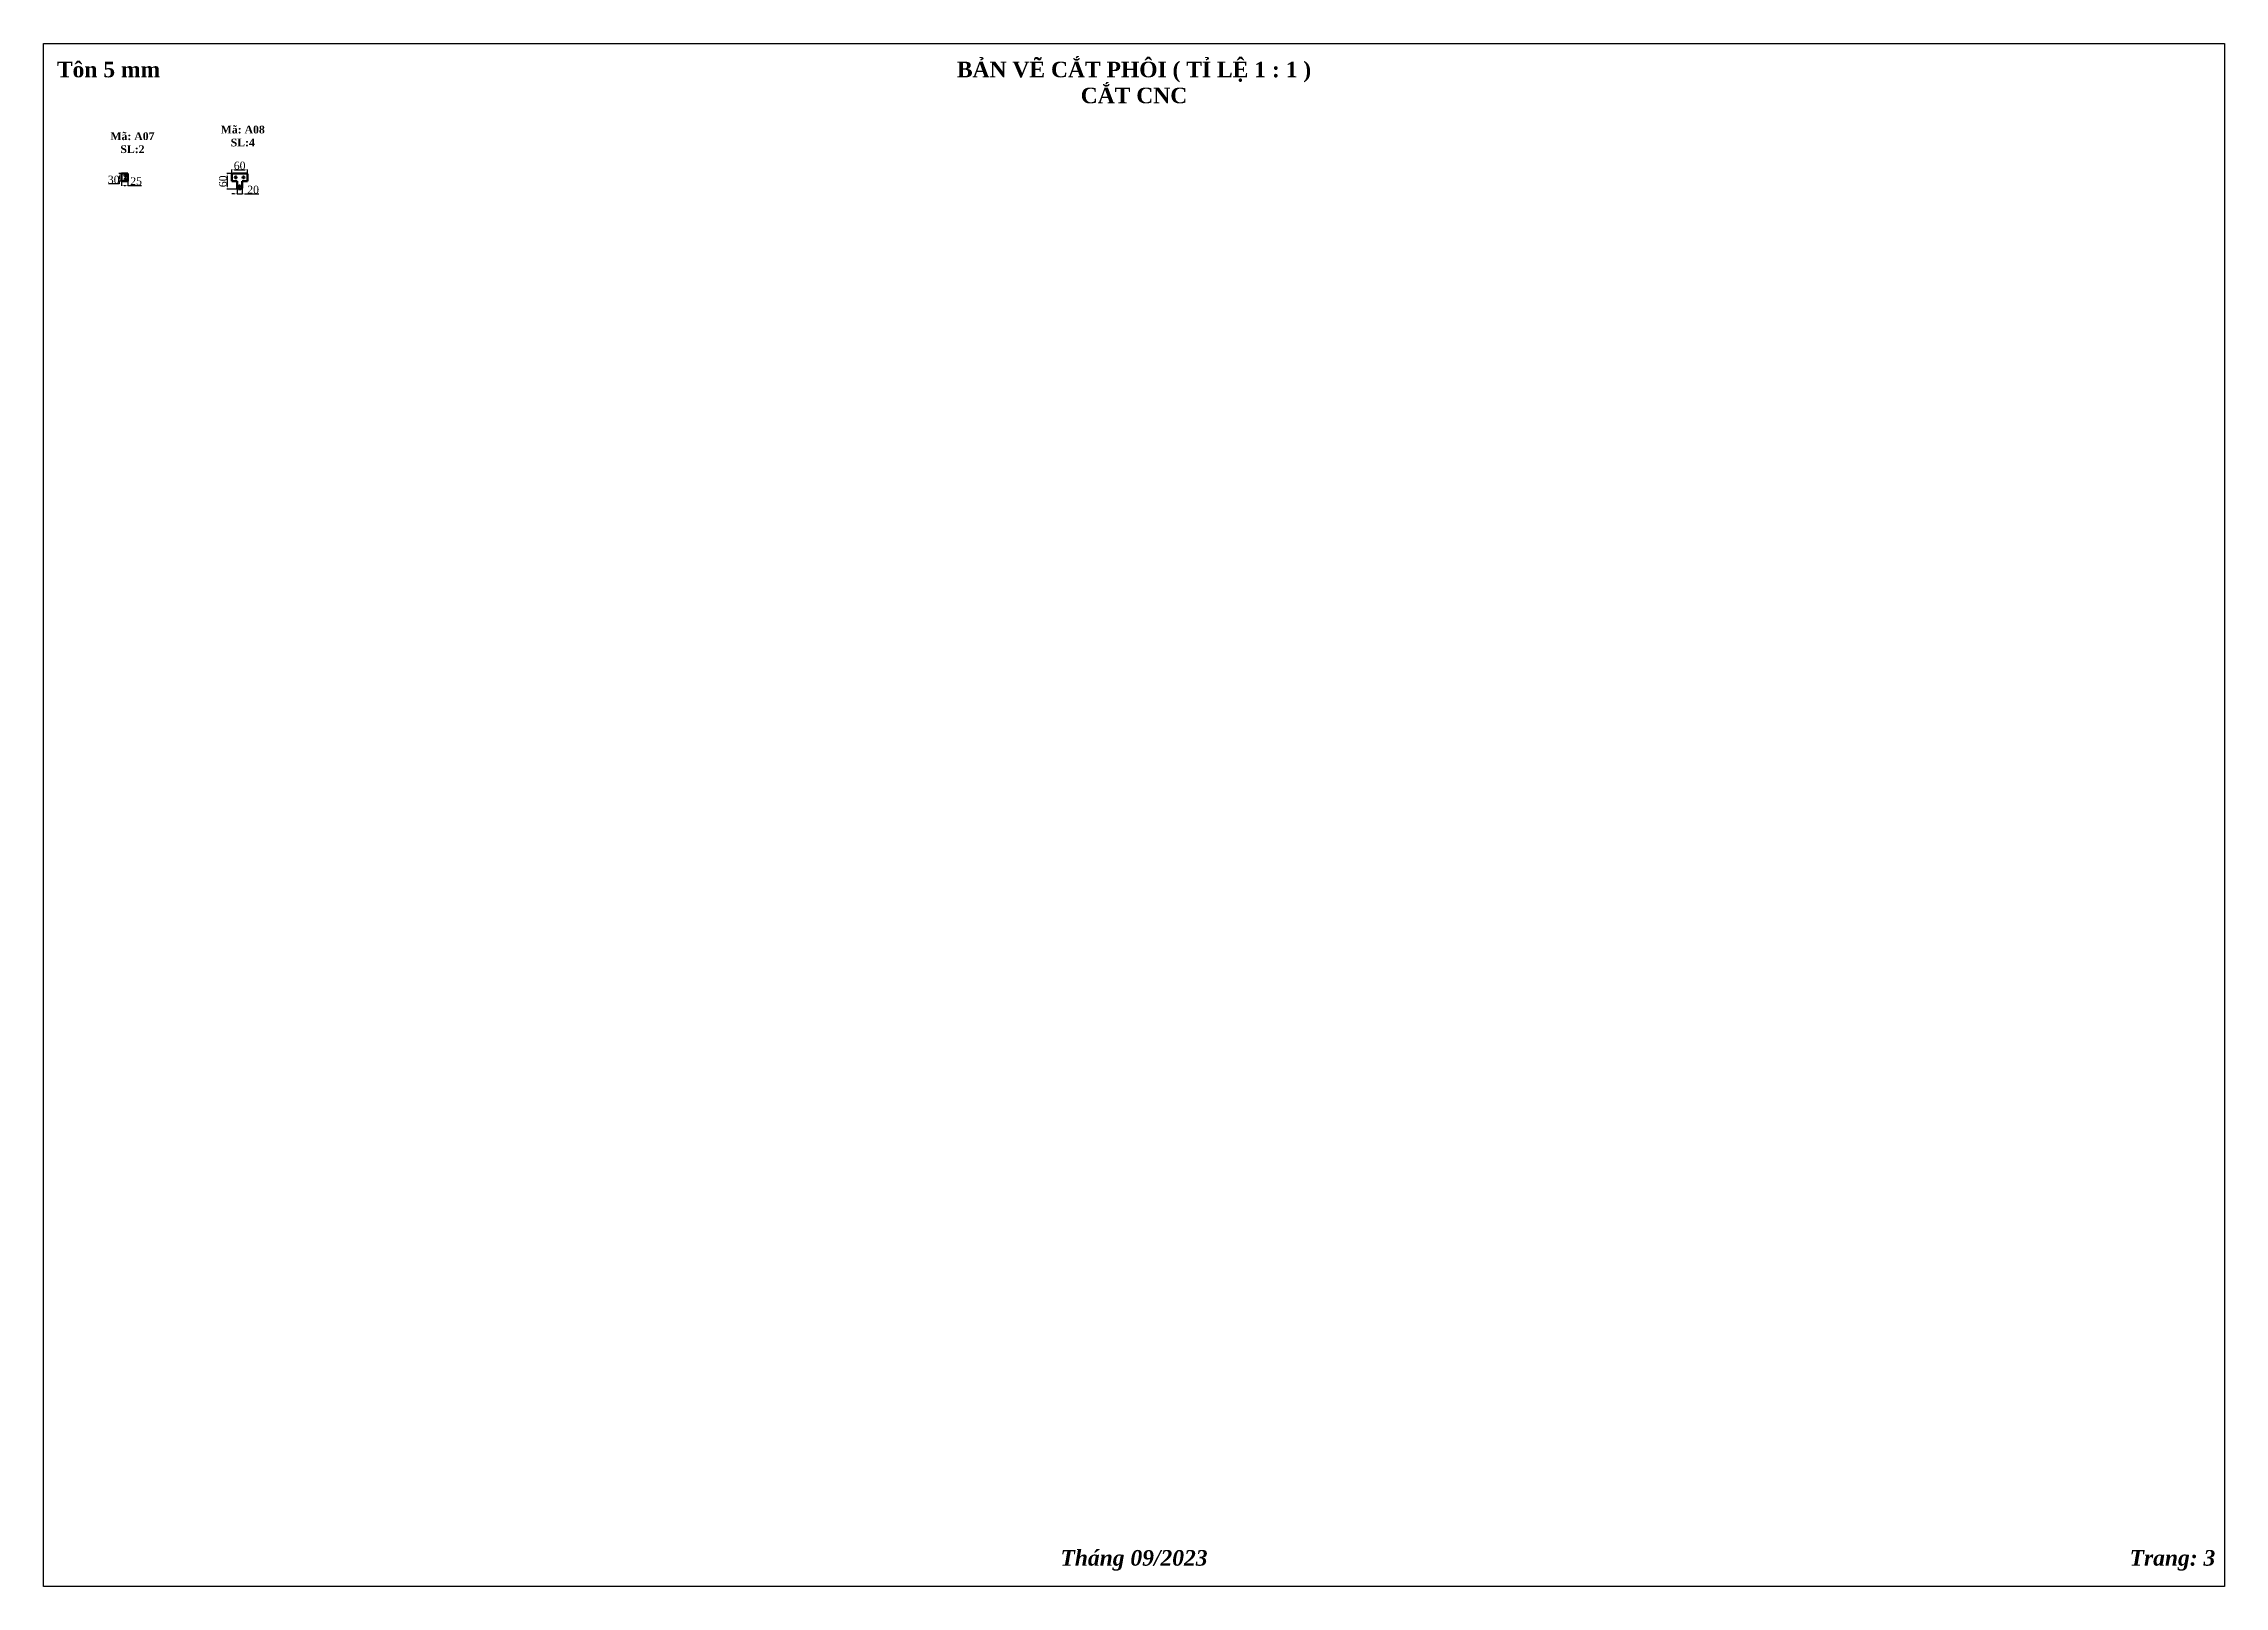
# Model space of a CAD drawing. Header units: millimetres. Extents: x 65701 to 102701, y 867 to 14603.
# Drawn here: x 85701 to 94101, y 8663 to 14603 of the extents above; entities that cross this region are included whole.
import ezdxf

# ---------------------------------------------------------------- set-up
doc = ezdxf.new("R2010")
doc.units = ezdxf.units.MM
doc.header["$LTSCALE"] = 2
doc.layers.add('Visible (ISO)', color=7, linetype='Continuous', lineweight=50)
doc.styles.add('CO CHU 30', font='times.ttf', dxfattribs={"height": 30})
doc.dimstyles.new('SCALE 1 1', dxfattribs={"dimtxt": 30, "dimasz": 10, "dimexe": 1.5, "dimexo": 1, "dimgap": 1, "dimtad": 1, "dimtoh": 1, "dimzin": 12, "dimtxsty": 'CO CHU 30', "dimcen": 2.5, "dimclrd": 5, "dimclre": 5, "dimclrt": 1, "dimadec": 0, "dimazin": 3, "dimtfac": 1, "dimtmove": 0, "dimatfit": 3, "dimfxl": 1, "dimarcsym": 0})

msp = doc.modelspace()

# ---------------------------------------------------------------- texts
at = {"attachment_point": 5, "style": 'CO CHU 30'}
for s, width, insert, char_height in [('{\\fTimes New Roman|b1|i0|c163|p18;\\C5;Tôn \\C1;5\\C5; mm}', 437.58783, (85950.77, 14502.865), 60), ('{\\fTimes New Roman|b1|i0|c0|p18;\\C5;BẢN VẼ CẮT PHÔI ( TỈ LỆ 1 : 1 )\\P\\C1;CẮT CNC}', 2100, (89900.77, 14452.865), 60), ('{\\fTimes New Roman|b1|i0|c163|p18;\\C5;Mã: A08\\P\\C1;SL:4}', 510.25549, (86467.864, 14246.818, -2696.085), 30), ('{\\fTimes New Roman|b1|i0|c163|p18;\\C5;Mã: A07\\P\\C1;SL:2}', 510.25549, (86042.961, 14221.2, -2696.085), 30), ('{\\fTimes New Roman|b1|i1|c163|p18;\\C6;Tháng 09/202\\fTimes New Roman|b1|i1|c0|p18;3}', 2100, (89900.77, 8762.865), 60), ('{\\fTimes New Roman|b1|i1|c163|p18;\\C6;Trang: 3}', 2100, (93900.77, 8762.865), 60)]:
    msp.add_mtext_dynamic_manual_height_columns(s, width=width, gutter_width=100, heights=[0], dxfattribs=dict(at, insert=insert, char_height=char_height))

# ---------------------------------------------------------------- blocks, each defined once
blk = doc.blocks.new('12')
at = {"layer": 'Visible (ISO)'}
for p, q in [((66240, 11947.7), (66240, 11917.7)), ((66265, 11947.7), (66240, 11947.7)), ((66265, 11917.7), (66265, 11947.7)), ((66240, 11917.7), (66265, 11917.7))]:
    blk.add_line(p, q, dxfattribs=at)
for centre in [(66255, 11940.2), (66255, 11925.2)]:
    blk.add_circle(centre, 3.5, dxfattribs=at)
blk = doc.blocks.new('13')
at = {"layer": 'Visible (ISO)'}
for p, q in [((66485.8, 11806.9), (66485.8, 11831.9)), ((66485.8, 11806.9), (66505.8, 11806.9)), ((66490.8, 11836.9), (66540.8, 11836.9)), ((66505.8, 11806.9), (66505.8, 11782.9)), ((66519.8, 11776.9), (66511.8, 11776.9)), ((66525.8, 11782.9), (66525.8, 11806.9)), ((66525.8, 11806.9), (66545.8, 11806.9)), ((66545.8, 11831.9), (66545.8, 11806.9))]:
    blk.add_line(p, q, dxfattribs=at)
for centre, radius in [((66500.8, 11821.9), 3.5), ((66515.8, 11786.9), 4), ((66530.8, 11821.9), 3.5)]:
    blk.add_circle(centre, radius, dxfattribs=at)
for centre, radius, start, end in [((66490.8, 11831.9), 5, 90, 180), ((66511.8, 11782.9), 6, 180, 270), ((66519.8, 11782.9), 6, 270, 0), ((66540.8, 11831.9), 5, 0, 90)]:
    blk.add_arc(centre, radius, start, end, dxfattribs=at)
blk = doc.blocks.new('*D78')
at = {"color": 5, "lineweight": -2, "transparency": 16777216}
for p, q in [((85992.1, 14062.9), (85950.2, 14062.9)), ((85999.8, 14102.9), (85990.6, 14102.9)), ((85999.8, 14072.9), (85990.6, 14072.9)), ((85992.1, 14092.9), (85992.1, 14082.9)), ((85992.1, 14072.9), (85992.1, 14062.9))]:
    blk.add_line(p, q, dxfattribs=at)
at = {"color": 5, "transparency": 16777216}
for points in [[(85990.5, 14092.9), (85993.8, 14092.9), (85992.1, 14102.9)], [(85990.5, 14082.9), (85993.8, 14082.9), (85992.1, 14072.9)]]:
    blk.add_solid(points, dxfattribs=at)
at = {"layer": 'Defpoints', "color": 0, "transparency": 16777216}
for p in [(85992.1, 14072.9), (86000.8, 14102.9), (86000.8, 14072.9)]:
    blk.add_point(p, dxfattribs=at)
at = {"color": 1, "transparency": 16777216, "insert": (85970.7, 14079.1), "char_height": 30, "attachment_point": 5, "style": 'CO CHU 30'}
blk.add_mtext('30', dxfattribs=at)
blk = doc.blocks.new('*D79')
at = {"color": 5, "lineweight": -2, "transparency": 16777216}
for p, q in [((86000.8, 14071.9), (86000.8, 14055.3)), ((86010.8, 14056.8), (86015.8, 14056.8)), ((86025.8, 14071.9), (86025.8, 14055.3)), ((86025.8, 14056.8), (86078.2, 14056.8))]:
    blk.add_line(p, q, dxfattribs=at)
at = {"color": 5, "transparency": 16777216}
for points in [[(86010.8, 14058.5), (86010.8, 14055.2), (86000.8, 14056.8)], [(86015.8, 14058.5), (86015.8, 14055.2), (86025.8, 14056.8)]]:
    blk.add_solid(points, dxfattribs=at)
at = {"layer": 'Defpoints', "color": 0, "transparency": 16777216}
for p in [(86000.8, 14072.9), (86025.8, 14072.9), (86025.8, 14056.8)]:
    blk.add_point(p, dxfattribs=at)
at = {"color": 1, "transparency": 16777216, "insert": (86057, 14073.1), "char_height": 30, "attachment_point": 5, "style": 'CO CHU 30'}
blk.add_mtext('25', dxfattribs=at)
blk = doc.blocks.new('*D80')
at = {"color": 5, "lineweight": -2, "transparency": 16777216}
for p, q in [((86429.2, 14102.8), (86406.3, 14102.8)), ((86450.8, 14042.9), (86406.3, 14042.9)), ((86407.8, 14092.8), (86407.8, 14052.9))]:
    blk.add_line(p, q, dxfattribs=at)
at = {"color": 5, "transparency": 16777216}
for points in [[(86406.1, 14092.8), (86409.4, 14092.8), (86407.8, 14102.8)], [(86406.1, 14052.9), (86409.4, 14052.9), (86407.8, 14042.9)]]:
    blk.add_solid(points, dxfattribs=at)
at = {"layer": 'Defpoints', "color": 0, "transparency": 16777216}
for p in [(86407.8, 14042.9), (86430.2, 14102.8), (86451.8, 14042.9)]:
    blk.add_point(p, dxfattribs=at)
at = {"color": 1, "transparency": 16777216, "insert": (86391.5, 14072.8), "char_height": 30, "attachment_point": 5, "rotation": 90, "style": 'CO CHU 30'}
blk.add_mtext('{\\fTimes New Roman|b0|i0|c163|p18;60}', dxfattribs=at)
blk = doc.blocks.new('*D81')
at = {"color": 5, "lineweight": -2, "transparency": 16777216}
for p, q in [((86425.8, 14073.9), (86425.8, 14118.4)), ((86435.8, 14116.9), (86475.8, 14116.9)), ((86485.8, 14073.9), (86485.8, 14118.4))]:
    blk.add_line(p, q, dxfattribs=at)
at = {"color": 5, "transparency": 16777216}
for points in [[(86435.8, 14118.5), (86435.8, 14115.2), (86425.8, 14116.9)], [(86475.8, 14118.5), (86475.8, 14115.2), (86485.8, 14116.9)]]:
    blk.add_solid(points, dxfattribs=at)
at = {"layer": 'Defpoints', "color": 0, "transparency": 16777216}
for p in [(86485.8, 14116.9), (86425.8, 14072.9), (86485.8, 14072.9)]:
    blk.add_point(p, dxfattribs=at)
at = {"color": 1, "transparency": 16777216, "insert": (86455.8, 14133.1), "char_height": 30, "attachment_point": 5, "style": 'CO CHU 30'}
blk.add_mtext('60', dxfattribs=at)
blk = doc.blocks.new('*D82')
at = {"color": 5, "lineweight": -2, "transparency": 16777216}
for p, q in [((86445.8, 14047.9), (86445.8, 14022.8)), ((86465.8, 14047.9), (86465.8, 14022.8)), ((86435.8, 14024.3), (86425.8, 14024.3)), ((86445.8, 14024.3), (86465.8, 14024.3)), ((86475.8, 14024.3), (86529.5, 14024.3))]:
    blk.add_line(p, q, dxfattribs=at)
at = {"color": 5, "transparency": 16777216}
for points in [[(86435.8, 14026), (86435.8, 14022.6), (86445.8, 14024.3)], [(86475.8, 14026), (86475.8, 14022.6), (86465.8, 14024.3)]]:
    blk.add_solid(points, dxfattribs=at)
at = {"layer": 'Defpoints', "color": 0, "transparency": 16777216}
for p in [(86445.8, 14048.9), (86465.8, 14048.9), (86465.8, 14024.3)]:
    blk.add_point(p, dxfattribs=at)
at = {"color": 1, "transparency": 16777216, "insert": (86507.7, 14040.6), "char_height": 30, "attachment_point": 5, "style": 'CO CHU 30'}
blk.add_mtext('20', dxfattribs=at)

# ---------------------------------------------------------------- dimensions: what is measured, and where the dimension line sits
for base, p1, p2, picture, middle in [((86485.77, 14116.85), (86425.77, 14072.865), (86485.77, 14072.865), '*D81', (86455.77, 14133.11)), ((86025.77, 14056.82), (86000.77, 14072.865), (86025.77, 14072.865), '*D79', (86056.983, 14073.08)), ((86465.77, 14024.307), (86445.77, 14048.865), (86465.77, 14048.865), '*D82', (86507.653, 14040.566))]:
    dim = msp.add_linear_dim(base=base, p1=p1, p2=p2, dimstyle='SCALE 1 1')
    dim.commit()
    dim.dimension.update_dxf_attribs({"geometry": picture, "text_midpoint": middle})
dim = msp.add_linear_dim(base=(85992.138, 14072.865), p1=(86000.77, 14102.865), p2=(86000.77, 14072.865), angle=90, dimstyle='SCALE 1 1')
dim.commit()
dim.dimension.update_dxf_attribs({"geometry": '*D78', "text_midpoint": (85970.676, 14079.124)})
dim = msp.add_linear_dim(base=(86407.761, 14042.865), p1=(86430.208, 14102.833), p2=(86451.77, 14042.865), angle=90, text='{\\fTimes New Roman|b0|i0|c163|p18;60}', dimstyle='SCALE 1 1')
dim.commit()
dim.dimension.update_dxf_attribs({"geometry": '*D80', "text_midpoint": (86391.501, 14072.849)})

# ---------------------------------------------------------------- linework, layer by layer
msp.add_lwpolyline([(85700.77, 8662.865), (85700.77, 14602.865), (94100.77, 14602.865), (94100.77, 8662.865), (85700.77, 8662.865)], close=True)

# ---------------------------------------------------------------- block references
for name, p in [('12', (19760.734, 2155.15)), ('13', (19939.997, 2265.919))]:
    msp.add_blockref(name, p)

msp.set_redraw_order([(e.dxf.handle, doc.entitydb.next_handle()) for e in msp.query("TEXT MTEXT ATTDEF DIMENSION ARC_DIMENSION")])  # texts and dimensions are drawn at this point

doc.saveas('drawing.dxf')
